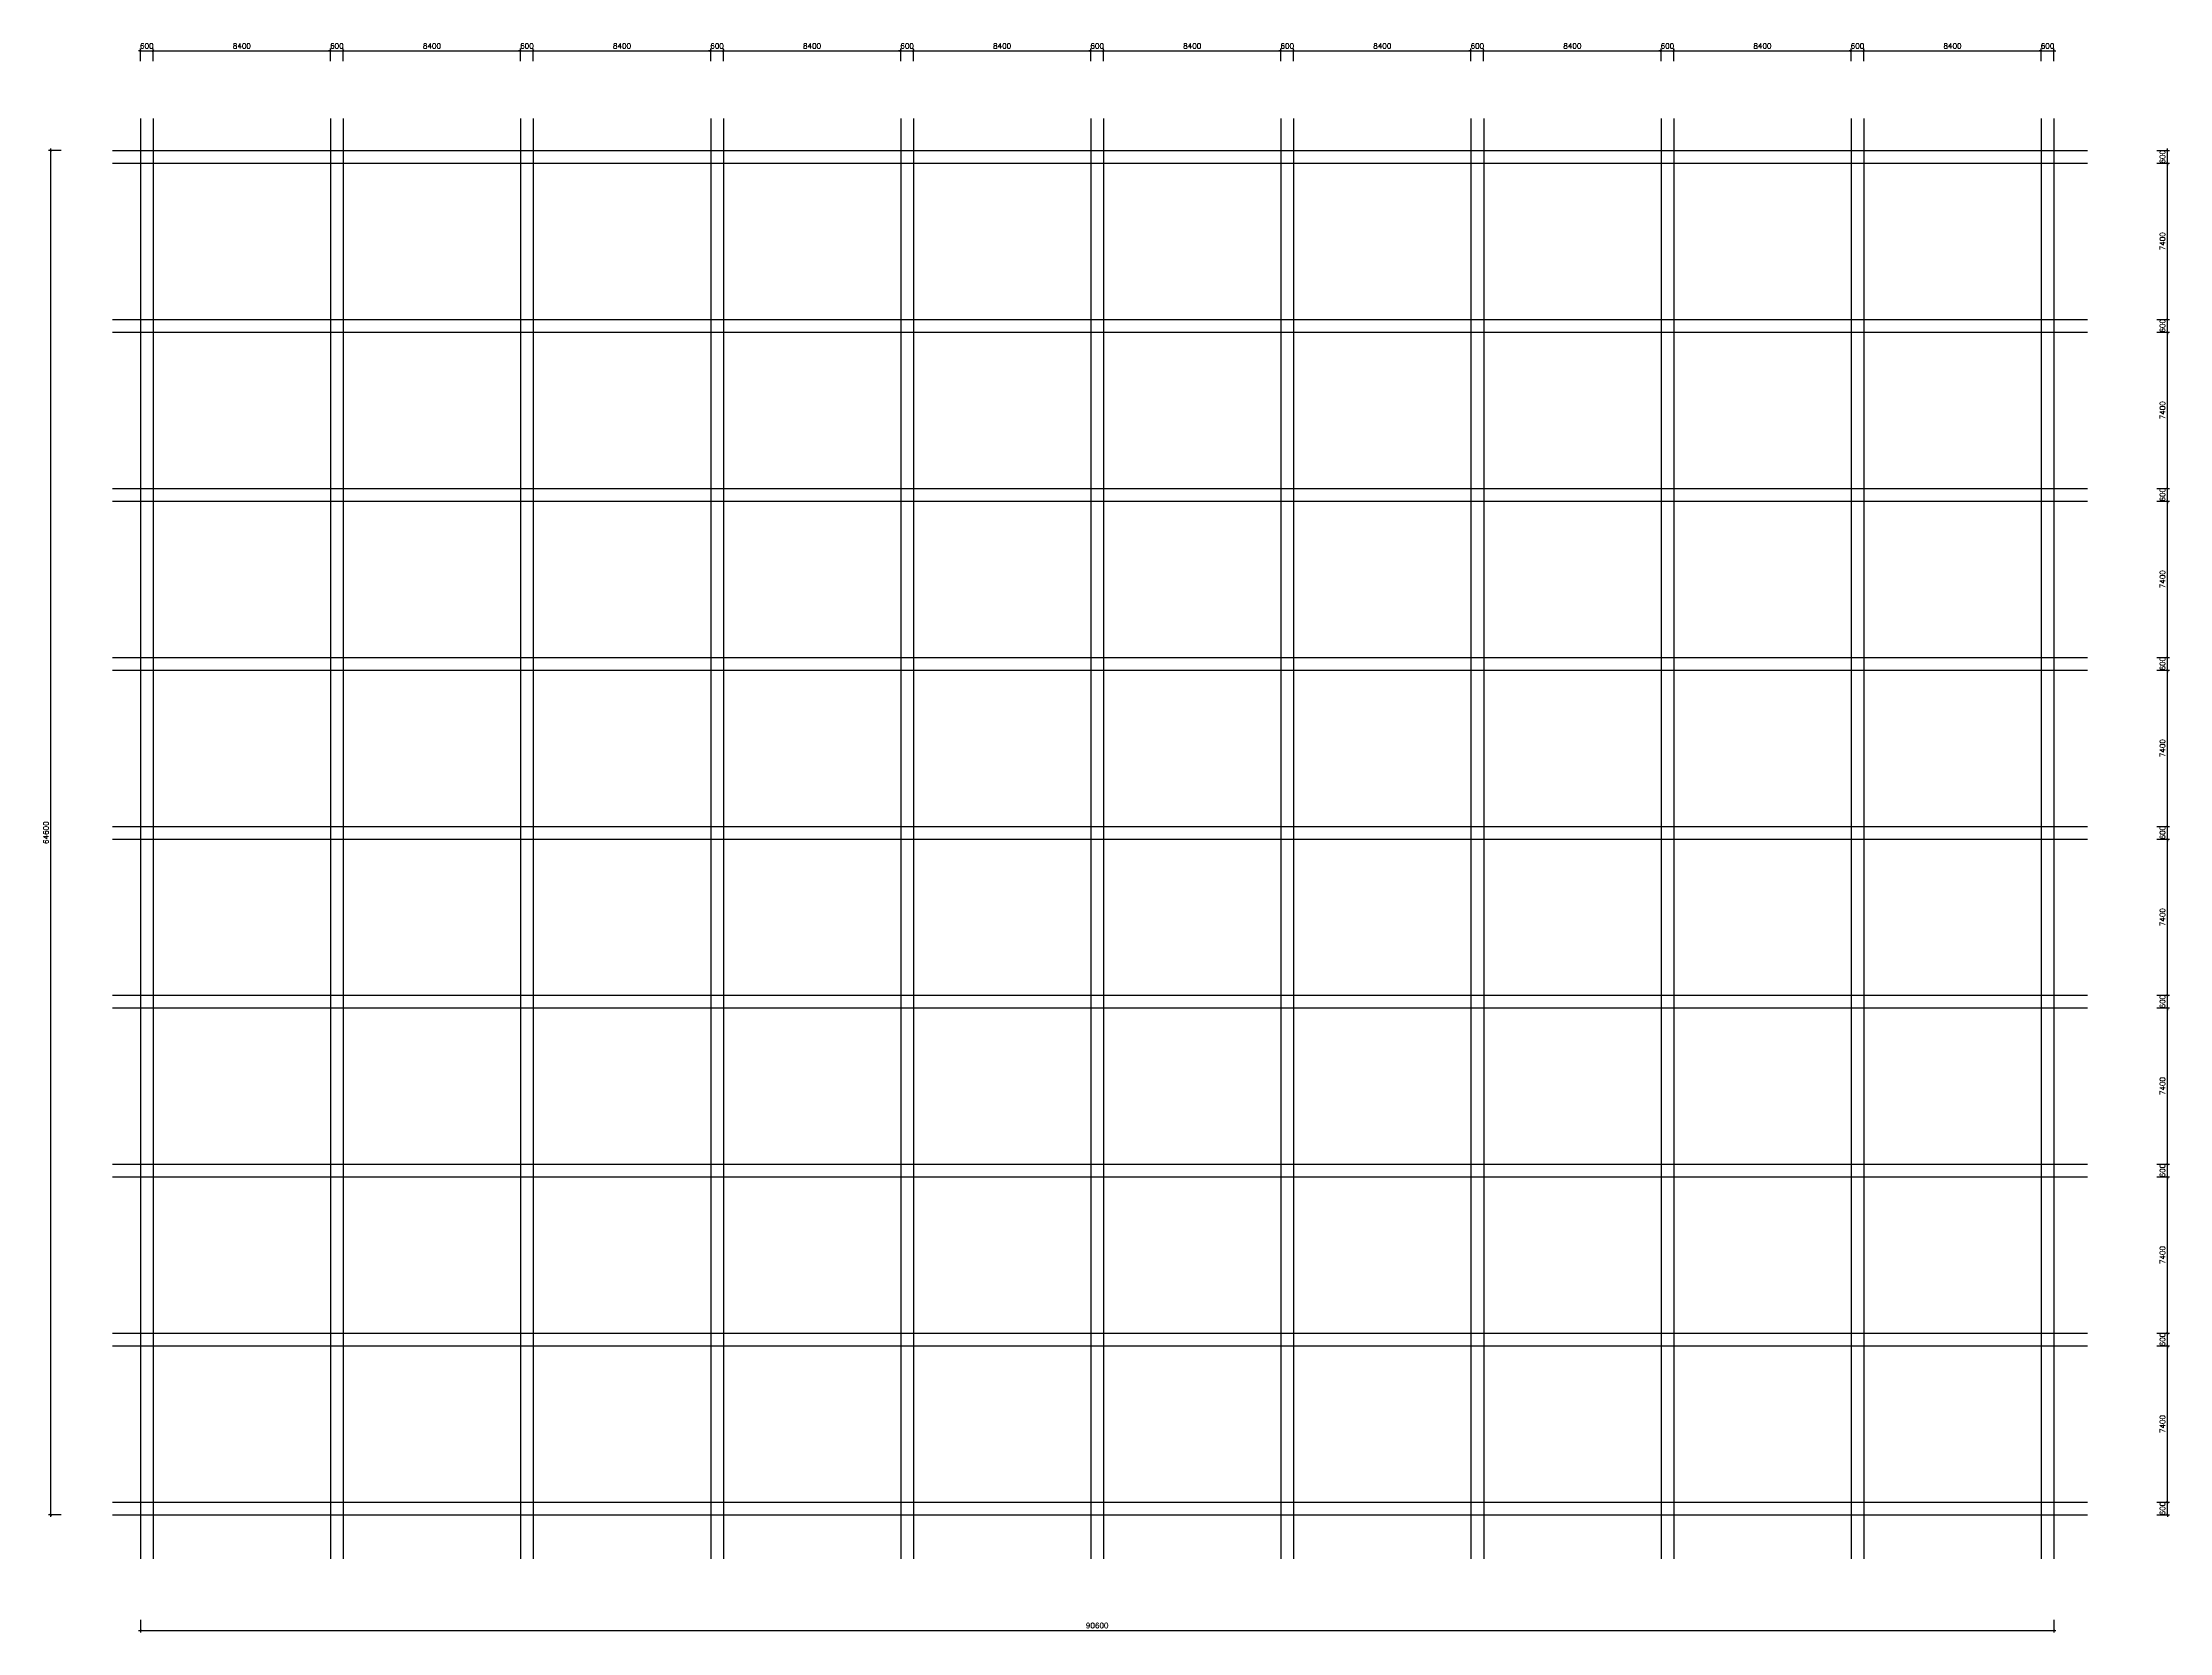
# Model space of a CAD drawing. Header units: millimetres. Extents: x 315931 to 416641, y 124747 to 200024.
import ezdxf

# ---------------------------------------------------------------- set-up
doc = ezdxf.new("R2010")
doc.units = ezdxf.units.MM
doc.layers.get('Defpoints').update_dxf_attribs({"color": 8})
doc.styles.get("Standard").update_dxf_attribs({"font": 'txt', "bigfont": 'gbcbig.shx'})
doc.dimstyles.new('平面1：100', dxfattribs={"dimscale": 100, "dimtxt": 2.5, "dimasz": 1, "dimexe": 1, "dimexo": 1, "dimgap": 1, "dimtad": 1, "dimdec": 0, "dimtxsty": 'Standard', "dimblk": 'ARCHTICK', "dimcen": 1, "dimdle": 1, "dimclrd": 3, "dimclre": 3, "dimclrt": 4, "dimadec": 0, "dimazin": 0, "dimtfac": 1, "dimtdec": 0, "dimtix": 1, "dimtmove": 2, "dimatfit": 3, "dimldrblk": 'ARCHTICK', "dimfxl": 0, "dimarcsym": 0})

# ---------------------------------------------------------------- blocks, each defined once
blk = doc.blocks.new('_ArchTick')
at = {"color": 0, "linetype": 'ByBlock', "const_width": 0.15}
blk.add_lwpolyline([(-0.5, -0.5), (0.5, 0.5)], dxfattribs=at)
blk = doc.blocks.new('*D43')
at = {"color": 3, "lineweight": -2}
for p, q in [((416541, 130914), (416541, 131014)), ((416041, 130914), (416641, 130914)), ((416041, 130314), (416641, 130314)), ((416541, 130314), (416541, 130914)), ((416541, 130314), (416541, 130214))]:
    blk.add_line(p, q, dxfattribs=at)
at = {"layer": 'Defpoints', "color": 0}
for p in [(412759, 130914), (412759, 130314), (416541, 130914)]:
    blk.add_point(p, dxfattribs=at)
at = {"color": 3, "lineweight": -2, "xscale": 100, "yscale": 100, "zscale": 100}
for p, rotation in [((416541, 130914), 270), ((416541, 130314), 90)]:
    blk.add_blockref('_ArchTick', p, dxfattribs=dict(at, rotation=rotation))
at = {"color": 4, "insert": (416316, 130614), "char_height": 250, "attachment_point": 5, "rotation": 90}
blk.add_mtext('600', dxfattribs=at)
blk = doc.blocks.new('*D44')
at = {"color": 3, "lineweight": -2}
for p, q in [((416041, 138314), (416641, 138314)), ((416541, 130814), (416541, 138414)), ((416041, 130914), (416641, 130914))]:
    blk.add_line(p, q, dxfattribs=at)
at = {"layer": 'Defpoints', "color": 0}
for p in [(412759, 138314), (416541, 138314), (412759, 130914)]:
    blk.add_point(p, dxfattribs=at)
at = {"color": 3, "lineweight": -2, "xscale": 100, "yscale": 100, "zscale": 100}
for p, rotation in [((416541, 138314), 90), ((416541, 130914), 270)]:
    blk.add_blockref('_ArchTick', p, dxfattribs=dict(at, rotation=rotation))
at = {"color": 4, "insert": (416316, 134614), "char_height": 250, "attachment_point": 5, "rotation": 90}
blk.add_mtext('7400', dxfattribs=at)
blk = doc.blocks.new('*D45')
at = {"color": 3, "lineweight": -2}
for p, q in [((416541, 138914), (416541, 139014)), ((416041, 138914), (416641, 138914)), ((416041, 138314), (416641, 138314)), ((416541, 138314), (416541, 138914)), ((416541, 138314), (416541, 138214))]:
    blk.add_line(p, q, dxfattribs=at)
at = {"layer": 'Defpoints', "color": 0}
for p in [(412759, 138914), (412759, 138314), (416541, 138914)]:
    blk.add_point(p, dxfattribs=at)
at = {"color": 3, "lineweight": -2, "xscale": 100, "yscale": 100, "zscale": 100}
for p, rotation in [((416541, 138914), 270), ((416541, 138314), 90)]:
    blk.add_blockref('_ArchTick', p, dxfattribs=dict(at, rotation=rotation))
at = {"color": 4, "insert": (416316, 138614), "char_height": 250, "attachment_point": 5, "rotation": 90}
blk.add_mtext('600', dxfattribs=at)
blk = doc.blocks.new('*D46')
at = {"color": 3, "lineweight": -2}
for p, q in [((416041, 146314), (416641, 146314)), ((416541, 138814), (416541, 146414)), ((416041, 138914), (416641, 138914))]:
    blk.add_line(p, q, dxfattribs=at)
at = {"layer": 'Defpoints', "color": 0}
for p in [(412759, 146314), (416541, 146314), (412759, 138914)]:
    blk.add_point(p, dxfattribs=at)
at = {"color": 3, "lineweight": -2, "xscale": 100, "yscale": 100, "zscale": 100}
for p, rotation in [((416541, 146314), 90), ((416541, 138914), 270)]:
    blk.add_blockref('_ArchTick', p, dxfattribs=dict(at, rotation=rotation))
at = {"color": 4, "insert": (416316, 142614), "char_height": 250, "attachment_point": 5, "rotation": 90}
blk.add_mtext('7400', dxfattribs=at)
blk = doc.blocks.new('*D47')
at = {"color": 3, "lineweight": -2}
for p, q in [((416041, 146914), (416641, 146914)), ((416041, 146314), (416641, 146314)), ((416541, 146914), (416541, 147014)), ((416541, 146314), (416541, 146914)), ((416541, 146314), (416541, 146214))]:
    blk.add_line(p, q, dxfattribs=at)
at = {"layer": 'Defpoints', "color": 0}
for p in [(412759, 146914), (412759, 146314), (416541, 146914)]:
    blk.add_point(p, dxfattribs=at)
at = {"color": 3, "lineweight": -2, "xscale": 100, "yscale": 100, "zscale": 100}
for p, rotation in [((416541, 146914), 270), ((416541, 146314), 90)]:
    blk.add_blockref('_ArchTick', p, dxfattribs=dict(at, rotation=rotation))
at = {"color": 4, "insert": (416316, 146614), "char_height": 250, "attachment_point": 5, "rotation": 90}
blk.add_mtext('600', dxfattribs=at)
blk = doc.blocks.new('*D48')
at = {"color": 3, "lineweight": -2}
for p, q in [((416041, 154314), (416641, 154314)), ((416541, 146814), (416541, 154414)), ((416041, 146914), (416641, 146914))]:
    blk.add_line(p, q, dxfattribs=at)
at = {"layer": 'Defpoints', "color": 0}
for p in [(412759, 154314), (416541, 154314), (412759, 146914)]:
    blk.add_point(p, dxfattribs=at)
at = {"color": 3, "lineweight": -2, "xscale": 100, "yscale": 100, "zscale": 100}
for p, rotation in [((416541, 154314), 90), ((416541, 146914), 270)]:
    blk.add_blockref('_ArchTick', p, dxfattribs=dict(at, rotation=rotation))
at = {"color": 4, "insert": (416316, 150614), "char_height": 250, "attachment_point": 5, "rotation": 90}
blk.add_mtext('7400', dxfattribs=at)
blk = doc.blocks.new('*D49')
at = {"color": 3, "lineweight": -2}
for p, q in [((416041, 154914), (416641, 154914)), ((416041, 154314), (416641, 154314)), ((416541, 154914), (416541, 155014)), ((416541, 154314), (416541, 154914)), ((416541, 154314), (416541, 154214))]:
    blk.add_line(p, q, dxfattribs=at)
at = {"layer": 'Defpoints', "color": 0}
for p in [(412759, 154914), (412759, 154314), (416541, 154914)]:
    blk.add_point(p, dxfattribs=at)
at = {"color": 3, "lineweight": -2, "xscale": 100, "yscale": 100, "zscale": 100}
for p, rotation in [((416541, 154914), 270), ((416541, 154314), 90)]:
    blk.add_blockref('_ArchTick', p, dxfattribs=dict(at, rotation=rotation))
at = {"color": 4, "insert": (416316, 154614), "char_height": 250, "attachment_point": 5, "rotation": 90}
blk.add_mtext('600', dxfattribs=at)
blk = doc.blocks.new('*D50')
at = {"color": 3, "lineweight": -2}
for p, q in [((416041, 162314), (416641, 162314)), ((416541, 154814), (416541, 162414)), ((416041, 154914), (416641, 154914))]:
    blk.add_line(p, q, dxfattribs=at)
at = {"layer": 'Defpoints', "color": 0}
for p in [(412759, 162314), (416541, 162314), (412759, 154914)]:
    blk.add_point(p, dxfattribs=at)
at = {"color": 3, "lineweight": -2, "xscale": 100, "yscale": 100, "zscale": 100}
for p, rotation in [((416541, 162314), 90), ((416541, 154914), 270)]:
    blk.add_blockref('_ArchTick', p, dxfattribs=dict(at, rotation=rotation))
at = {"color": 4, "insert": (416316, 158614), "char_height": 250, "attachment_point": 5, "rotation": 90}
blk.add_mtext('7400', dxfattribs=at)
blk = doc.blocks.new('*D51')
at = {"color": 3, "lineweight": -2}
for p, q in [((416041, 162914), (416641, 162914)), ((416041, 162314), (416641, 162314)), ((416541, 162914), (416541, 163014)), ((416541, 162314), (416541, 162914)), ((416541, 162314), (416541, 162214))]:
    blk.add_line(p, q, dxfattribs=at)
at = {"layer": 'Defpoints', "color": 0}
for p in [(412759, 162914), (412759, 162314), (416541, 162914)]:
    blk.add_point(p, dxfattribs=at)
at = {"color": 3, "lineweight": -2, "xscale": 100, "yscale": 100, "zscale": 100}
for p, rotation in [((416541, 162914), 270), ((416541, 162314), 90)]:
    blk.add_blockref('_ArchTick', p, dxfattribs=dict(at, rotation=rotation))
at = {"color": 4, "insert": (416316, 162614), "char_height": 250, "attachment_point": 5, "rotation": 90}
blk.add_mtext('600', dxfattribs=at)
blk = doc.blocks.new('*D52')
at = {"color": 3, "lineweight": -2}
for p, q in [((416041, 170314), (416641, 170314)), ((416541, 162814), (416541, 170414)), ((416041, 162914), (416641, 162914))]:
    blk.add_line(p, q, dxfattribs=at)
at = {"layer": 'Defpoints', "color": 0}
for p in [(412759, 170314), (416541, 170314), (412759, 162914)]:
    blk.add_point(p, dxfattribs=at)
at = {"color": 3, "lineweight": -2, "xscale": 100, "yscale": 100, "zscale": 100}
for p, rotation in [((416541, 170314), 90), ((416541, 162914), 270)]:
    blk.add_blockref('_ArchTick', p, dxfattribs=dict(at, rotation=rotation))
at = {"color": 4, "insert": (416316, 166614), "char_height": 250, "attachment_point": 5, "rotation": 90}
blk.add_mtext('7400', dxfattribs=at)
blk = doc.blocks.new('*D53')
at = {"color": 3, "lineweight": -2}
for p, q in [((416041, 170914), (416641, 170914)), ((416041, 170314), (416641, 170314)), ((416541, 170914), (416541, 171014)), ((416541, 170314), (416541, 170914)), ((416541, 170314), (416541, 170214))]:
    blk.add_line(p, q, dxfattribs=at)
at = {"layer": 'Defpoints', "color": 0}
for p in [(412759, 170914), (412759, 170314), (416541, 170914)]:
    blk.add_point(p, dxfattribs=at)
at = {"color": 3, "lineweight": -2, "xscale": 100, "yscale": 100, "zscale": 100}
for p, rotation in [((416541, 170914), 270), ((416541, 170314), 90)]:
    blk.add_blockref('_ArchTick', p, dxfattribs=dict(at, rotation=rotation))
at = {"color": 4, "insert": (416316, 170614), "char_height": 250, "attachment_point": 5, "rotation": 90}
blk.add_mtext('600', dxfattribs=at)
blk = doc.blocks.new('*D54')
at = {"color": 3, "lineweight": -2}
for p, q in [((416041, 178314), (416641, 178314)), ((416541, 170814), (416541, 178414)), ((416041, 170914), (416641, 170914))]:
    blk.add_line(p, q, dxfattribs=at)
at = {"layer": 'Defpoints', "color": 0}
for p in [(412759, 178314), (416541, 178314), (412759, 170914)]:
    blk.add_point(p, dxfattribs=at)
at = {"color": 3, "lineweight": -2, "xscale": 100, "yscale": 100, "zscale": 100}
for p, rotation in [((416541, 178314), 90), ((416541, 170914), 270)]:
    blk.add_blockref('_ArchTick', p, dxfattribs=dict(at, rotation=rotation))
at = {"color": 4, "insert": (416316, 174614), "char_height": 250, "attachment_point": 5, "rotation": 90}
blk.add_mtext('7400', dxfattribs=at)
blk = doc.blocks.new('*D55')
at = {"color": 3, "lineweight": -2}
for p, q in [((416041, 178914), (416641, 178914)), ((416041, 178314), (416641, 178314)), ((416541, 178914), (416541, 179014)), ((416541, 178314), (416541, 178914)), ((416541, 178314), (416541, 178214))]:
    blk.add_line(p, q, dxfattribs=at)
at = {"layer": 'Defpoints', "color": 0}
for p in [(412759, 178914), (412759, 178314), (416541, 178914)]:
    blk.add_point(p, dxfattribs=at)
at = {"color": 3, "lineweight": -2, "xscale": 100, "yscale": 100, "zscale": 100}
for p, rotation in [((416541, 178914), 270), ((416541, 178314), 90)]:
    blk.add_blockref('_ArchTick', p, dxfattribs=dict(at, rotation=rotation))
at = {"color": 4, "insert": (416316, 178614), "char_height": 250, "attachment_point": 5, "rotation": 90}
blk.add_mtext('600', dxfattribs=at)
blk = doc.blocks.new('*D56')
at = {"color": 3, "lineweight": -2}
for p, q in [((416041, 186314), (416641, 186314)), ((416541, 178814), (416541, 186414)), ((416041, 178914), (416641, 178914))]:
    blk.add_line(p, q, dxfattribs=at)
at = {"layer": 'Defpoints', "color": 0}
for p in [(412759, 186314), (416541, 186314), (412759, 178914)]:
    blk.add_point(p, dxfattribs=at)
at = {"color": 3, "lineweight": -2, "xscale": 100, "yscale": 100, "zscale": 100}
for p, rotation in [((416541, 186314), 90), ((416541, 178914), 270)]:
    blk.add_blockref('_ArchTick', p, dxfattribs=dict(at, rotation=rotation))
at = {"color": 4, "insert": (416316, 182614), "char_height": 250, "attachment_point": 5, "rotation": 90}
blk.add_mtext('7400', dxfattribs=at)
blk = doc.blocks.new('*D57')
at = {"color": 3, "lineweight": -2}
for p, q in [((416041, 186914), (416641, 186914)), ((416041, 186314), (416641, 186314)), ((416541, 186914), (416541, 187014)), ((416541, 186314), (416541, 186914)), ((416541, 186314), (416541, 186214))]:
    blk.add_line(p, q, dxfattribs=at)
at = {"layer": 'Defpoints', "color": 0}
for p in [(412759, 186914), (412759, 186314), (416541, 186914)]:
    blk.add_point(p, dxfattribs=at)
at = {"color": 3, "lineweight": -2, "xscale": 100, "yscale": 100, "zscale": 100}
for p, rotation in [((416541, 186914), 270), ((416541, 186314), 90)]:
    blk.add_blockref('_ArchTick', p, dxfattribs=dict(at, rotation=rotation))
at = {"color": 4, "insert": (416316, 186614), "char_height": 250, "attachment_point": 5, "rotation": 90}
blk.add_mtext('600', dxfattribs=at)
blk = doc.blocks.new('*D58')
at = {"color": 3, "lineweight": -2}
for p, q in [((416541, 186814), (416541, 194414)), ((416041, 194314), (416641, 194314)), ((416041, 186914), (416641, 186914))]:
    blk.add_line(p, q, dxfattribs=at)
at = {"layer": 'Defpoints', "color": 0}
for p in [(412759, 194314), (416541, 194314), (412759, 186914)]:
    blk.add_point(p, dxfattribs=at)
at = {"color": 3, "lineweight": -2, "xscale": 100, "yscale": 100, "zscale": 100}
for p, rotation in [((416541, 194314), 90), ((416541, 186914), 270)]:
    blk.add_blockref('_ArchTick', p, dxfattribs=dict(at, rotation=rotation))
at = {"color": 4, "insert": (416316, 190614), "char_height": 250, "attachment_point": 5, "rotation": 90}
blk.add_mtext('7400', dxfattribs=at)
blk = doc.blocks.new('*D59')
at = {"color": 3, "lineweight": -2}
for p, q in [((416041, 194914), (416641, 194914)), ((416541, 194914), (416541, 195014)), ((416541, 194314), (416541, 194914)), ((416041, 194314), (416641, 194314)), ((416541, 194314), (416541, 194214))]:
    blk.add_line(p, q, dxfattribs=at)
at = {"layer": 'Defpoints', "color": 0}
for p in [(412759, 194914), (416541, 194914), (412759, 194314)]:
    blk.add_point(p, dxfattribs=at)
at = {"color": 3, "lineweight": -2, "xscale": 100, "yscale": 100, "zscale": 100}
for p, rotation in [((416541, 194914), 270), ((416541, 194314), 90)]:
    blk.add_blockref('_ArchTick', p, dxfattribs=dict(at, rotation=rotation))
at = {"color": 4, "insert": (416316, 194614), "char_height": 250, "attachment_point": 5, "rotation": 90}
blk.add_mtext('600', dxfattribs=at)
blk = doc.blocks.new('*D60')
at = {"color": 3, "lineweight": -2}
for p, q in [((320568, 199635), (320468, 199635)), ((320568, 199135), (320568, 199735)), ((320568, 199635), (321168, 199635)), ((321168, 199135), (321168, 199735)), ((321168, 199635), (321268, 199635))]:
    blk.add_line(p, q, dxfattribs=at)
at = {"layer": 'Defpoints', "color": 0}
for p in [(321168, 199635), (320568, 196427), (321168, 196427)]:
    blk.add_point(p, dxfattribs=at)
at = {"color": 3, "lineweight": -2, "xscale": 100, "yscale": 100, "zscale": 100}
blk.add_blockref('_ArchTick', (320568, 199635), dxfattribs=at)
at = {"color": 3, "lineweight": -2, "xscale": 100, "yscale": 100, "zscale": 100, "rotation": 180}
blk.add_blockref('_ArchTick', (321168, 199635), dxfattribs=at)
at = {"color": 4, "insert": (320868, 199860), "char_height": 250, "attachment_point": 5}
blk.add_mtext('600', dxfattribs=at)
blk = doc.blocks.new('*D61')
at = {"color": 3, "lineweight": -2}
for p, q in [((321068, 199635), (329668, 199635)), ((321168, 199135), (321168, 199735)), ((329568, 199135), (329568, 199735))]:
    blk.add_line(p, q, dxfattribs=at)
at = {"layer": 'Defpoints', "color": 0}
for p in [(329568, 199635), (321168, 196427), (329568, 196427)]:
    blk.add_point(p, dxfattribs=at)
at = {"color": 3, "lineweight": -2, "xscale": 100, "yscale": 100, "zscale": 100, "rotation": 180}
blk.add_blockref('_ArchTick', (321168, 199635), dxfattribs=at)
at = {"color": 3, "lineweight": -2, "xscale": 100, "yscale": 100, "zscale": 100}
blk.add_blockref('_ArchTick', (329568, 199635), dxfattribs=at)
at = {"color": 4, "insert": (325368, 199860), "char_height": 250, "attachment_point": 5}
blk.add_mtext('8400', dxfattribs=at)
blk = doc.blocks.new('*D62')
at = {"color": 3, "lineweight": -2}
for p, q in [((329568, 199635), (329468, 199635)), ((329568, 199135), (329568, 199735)), ((329568, 199635), (330168, 199635)), ((330168, 199135), (330168, 199735)), ((330168, 199635), (330268, 199635))]:
    blk.add_line(p, q, dxfattribs=at)
at = {"layer": 'Defpoints', "color": 0}
for p in [(330168, 199635), (329568, 196427), (330168, 196427)]:
    blk.add_point(p, dxfattribs=at)
at = {"color": 3, "lineweight": -2, "xscale": 100, "yscale": 100, "zscale": 100}
blk.add_blockref('_ArchTick', (329568, 199635), dxfattribs=at)
at = {"color": 3, "lineweight": -2, "xscale": 100, "yscale": 100, "zscale": 100, "rotation": 180}
blk.add_blockref('_ArchTick', (330168, 199635), dxfattribs=at)
at = {"color": 4, "insert": (329868, 199860), "char_height": 250, "attachment_point": 5}
blk.add_mtext('600', dxfattribs=at)
blk = doc.blocks.new('*D63')
at = {"color": 3, "lineweight": -2}
for p, q in [((330068, 199635), (338668, 199635)), ((330168, 199135), (330168, 199735)), ((338568, 199135), (338568, 199735))]:
    blk.add_line(p, q, dxfattribs=at)
at = {"layer": 'Defpoints', "color": 0}
for p in [(338568, 199635), (330168, 196427), (338568, 196427)]:
    blk.add_point(p, dxfattribs=at)
at = {"color": 3, "lineweight": -2, "xscale": 100, "yscale": 100, "zscale": 100, "rotation": 180}
blk.add_blockref('_ArchTick', (330168, 199635), dxfattribs=at)
at = {"color": 3, "lineweight": -2, "xscale": 100, "yscale": 100, "zscale": 100}
blk.add_blockref('_ArchTick', (338568, 199635), dxfattribs=at)
at = {"color": 4, "insert": (334368, 199860), "char_height": 250, "attachment_point": 5}
blk.add_mtext('8400', dxfattribs=at)
blk = doc.blocks.new('*D64')
at = {"color": 3, "lineweight": -2}
for p, q in [((338568, 199635), (338468, 199635)), ((338568, 199135), (338568, 199735)), ((338568, 199635), (339168, 199635)), ((339168, 199135), (339168, 199735)), ((339168, 199635), (339268, 199635))]:
    blk.add_line(p, q, dxfattribs=at)
at = {"layer": 'Defpoints', "color": 0}
for p in [(339168, 199635), (338568, 196427), (339168, 196427)]:
    blk.add_point(p, dxfattribs=at)
at = {"color": 3, "lineweight": -2, "xscale": 100, "yscale": 100, "zscale": 100}
blk.add_blockref('_ArchTick', (338568, 199635), dxfattribs=at)
at = {"color": 3, "lineweight": -2, "xscale": 100, "yscale": 100, "zscale": 100, "rotation": 180}
blk.add_blockref('_ArchTick', (339168, 199635), dxfattribs=at)
at = {"color": 4, "insert": (338868, 199860), "char_height": 250, "attachment_point": 5}
blk.add_mtext('600', dxfattribs=at)
blk = doc.blocks.new('*D65')
at = {"color": 3, "lineweight": -2}
for p, q in [((339068, 199635), (347668, 199635)), ((339168, 199135), (339168, 199735)), ((347568, 199135), (347568, 199735))]:
    blk.add_line(p, q, dxfattribs=at)
at = {"layer": 'Defpoints', "color": 0}
for p in [(347568, 199635), (339168, 196427), (347568, 196427)]:
    blk.add_point(p, dxfattribs=at)
at = {"color": 3, "lineweight": -2, "xscale": 100, "yscale": 100, "zscale": 100, "rotation": 180}
blk.add_blockref('_ArchTick', (339168, 199635), dxfattribs=at)
at = {"color": 3, "lineweight": -2, "xscale": 100, "yscale": 100, "zscale": 100}
blk.add_blockref('_ArchTick', (347568, 199635), dxfattribs=at)
at = {"color": 4, "insert": (343368, 199860), "char_height": 250, "attachment_point": 5}
blk.add_mtext('8400', dxfattribs=at)
blk = doc.blocks.new('*D66')
at = {"color": 3, "lineweight": -2}
for p, q in [((347568, 199635), (347468, 199635)), ((347568, 199135), (347568, 199735)), ((347568, 199635), (348168, 199635)), ((348168, 199135), (348168, 199735)), ((348168, 199635), (348268, 199635))]:
    blk.add_line(p, q, dxfattribs=at)
at = {"layer": 'Defpoints', "color": 0}
for p in [(348168, 199635), (347568, 196427), (348168, 196427)]:
    blk.add_point(p, dxfattribs=at)
at = {"color": 3, "lineweight": -2, "xscale": 100, "yscale": 100, "zscale": 100}
blk.add_blockref('_ArchTick', (347568, 199635), dxfattribs=at)
at = {"color": 3, "lineweight": -2, "xscale": 100, "yscale": 100, "zscale": 100, "rotation": 180}
blk.add_blockref('_ArchTick', (348168, 199635), dxfattribs=at)
at = {"color": 4, "insert": (347868, 199860), "char_height": 250, "attachment_point": 5}
blk.add_mtext('600', dxfattribs=at)
blk = doc.blocks.new('*D67')
at = {"color": 3, "lineweight": -2}
for p, q in [((348068, 199635), (356668, 199635)), ((348168, 199135), (348168, 199735)), ((356568, 199135), (356568, 199735))]:
    blk.add_line(p, q, dxfattribs=at)
at = {"layer": 'Defpoints', "color": 0}
for p in [(356568, 199635), (348168, 196427), (356568, 196427)]:
    blk.add_point(p, dxfattribs=at)
at = {"color": 3, "lineweight": -2, "xscale": 100, "yscale": 100, "zscale": 100, "rotation": 180}
blk.add_blockref('_ArchTick', (348168, 199635), dxfattribs=at)
at = {"color": 3, "lineweight": -2, "xscale": 100, "yscale": 100, "zscale": 100}
blk.add_blockref('_ArchTick', (356568, 199635), dxfattribs=at)
at = {"color": 4, "insert": (352368, 199860), "char_height": 250, "attachment_point": 5}
blk.add_mtext('8400', dxfattribs=at)
blk = doc.blocks.new('*D68')
at = {"color": 3, "lineweight": -2}
for p, q in [((356568, 199635), (356468, 199635)), ((356568, 199135), (356568, 199735)), ((356568, 199635), (357168, 199635)), ((357168, 199135), (357168, 199735)), ((357168, 199635), (357268, 199635))]:
    blk.add_line(p, q, dxfattribs=at)
at = {"layer": 'Defpoints', "color": 0}
for p in [(357168, 199635), (356568, 196427), (357168, 196427)]:
    blk.add_point(p, dxfattribs=at)
at = {"color": 3, "lineweight": -2, "xscale": 100, "yscale": 100, "zscale": 100}
blk.add_blockref('_ArchTick', (356568, 199635), dxfattribs=at)
at = {"color": 3, "lineweight": -2, "xscale": 100, "yscale": 100, "zscale": 100, "rotation": 180}
blk.add_blockref('_ArchTick', (357168, 199635), dxfattribs=at)
at = {"color": 4, "insert": (356868, 199860), "char_height": 250, "attachment_point": 5}
blk.add_mtext('600', dxfattribs=at)
blk = doc.blocks.new('*D69')
at = {"color": 3, "lineweight": -2}
for p, q in [((357068, 199635), (365668, 199635)), ((357168, 199135), (357168, 199735)), ((365568, 199135), (365568, 199735))]:
    blk.add_line(p, q, dxfattribs=at)
at = {"layer": 'Defpoints', "color": 0}
for p in [(365568, 199635), (357168, 196427), (365568, 196427)]:
    blk.add_point(p, dxfattribs=at)
at = {"color": 3, "lineweight": -2, "xscale": 100, "yscale": 100, "zscale": 100, "rotation": 180}
blk.add_blockref('_ArchTick', (357168, 199635), dxfattribs=at)
at = {"color": 3, "lineweight": -2, "xscale": 100, "yscale": 100, "zscale": 100}
blk.add_blockref('_ArchTick', (365568, 199635), dxfattribs=at)
at = {"color": 4, "insert": (361368, 199860), "char_height": 250, "attachment_point": 5}
blk.add_mtext('8400', dxfattribs=at)
blk = doc.blocks.new('*D70')
at = {"color": 3, "lineweight": -2}
for p, q in [((365568, 199635), (365468, 199635)), ((365568, 199135), (365568, 199735)), ((365568, 199635), (366168, 199635)), ((366168, 199135), (366168, 199735)), ((366168, 199635), (366268, 199635))]:
    blk.add_line(p, q, dxfattribs=at)
at = {"layer": 'Defpoints', "color": 0}
for p in [(366168, 199635), (365568, 196427), (366168, 196427)]:
    blk.add_point(p, dxfattribs=at)
at = {"color": 3, "lineweight": -2, "xscale": 100, "yscale": 100, "zscale": 100}
blk.add_blockref('_ArchTick', (365568, 199635), dxfattribs=at)
at = {"color": 3, "lineweight": -2, "xscale": 100, "yscale": 100, "zscale": 100, "rotation": 180}
blk.add_blockref('_ArchTick', (366168, 199635), dxfattribs=at)
at = {"color": 4, "insert": (365868, 199860), "char_height": 250, "attachment_point": 5}
blk.add_mtext('600', dxfattribs=at)
blk = doc.blocks.new('*D71')
at = {"color": 3, "lineweight": -2}
for p, q in [((366068, 199635), (374668, 199635)), ((366168, 199135), (366168, 199735)), ((374568, 199135), (374568, 199735))]:
    blk.add_line(p, q, dxfattribs=at)
at = {"layer": 'Defpoints', "color": 0}
for p in [(374568, 199635), (366168, 196427), (374568, 196427)]:
    blk.add_point(p, dxfattribs=at)
at = {"color": 3, "lineweight": -2, "xscale": 100, "yscale": 100, "zscale": 100, "rotation": 180}
blk.add_blockref('_ArchTick', (366168, 199635), dxfattribs=at)
at = {"color": 3, "lineweight": -2, "xscale": 100, "yscale": 100, "zscale": 100}
blk.add_blockref('_ArchTick', (374568, 199635), dxfattribs=at)
at = {"color": 4, "insert": (370368, 199860), "char_height": 250, "attachment_point": 5}
blk.add_mtext('8400', dxfattribs=at)
blk = doc.blocks.new('*D72')
at = {"color": 3, "lineweight": -2}
for p, q in [((374568, 199635), (374468, 199635)), ((374568, 199135), (374568, 199735)), ((374568, 199635), (375168, 199635)), ((375168, 199135), (375168, 199735)), ((375168, 199635), (375268, 199635))]:
    blk.add_line(p, q, dxfattribs=at)
at = {"layer": 'Defpoints', "color": 0}
for p in [(375168, 199635), (374568, 196427), (375168, 196427)]:
    blk.add_point(p, dxfattribs=at)
at = {"color": 3, "lineweight": -2, "xscale": 100, "yscale": 100, "zscale": 100}
blk.add_blockref('_ArchTick', (374568, 199635), dxfattribs=at)
at = {"color": 3, "lineweight": -2, "xscale": 100, "yscale": 100, "zscale": 100, "rotation": 180}
blk.add_blockref('_ArchTick', (375168, 199635), dxfattribs=at)
at = {"color": 4, "insert": (374868, 199860), "char_height": 250, "attachment_point": 5}
blk.add_mtext('600', dxfattribs=at)
blk = doc.blocks.new('*D73')
at = {"color": 3, "lineweight": -2}
for p, q in [((375068, 199635), (383668, 199635)), ((375168, 199135), (375168, 199735)), ((383568, 199135), (383568, 199735))]:
    blk.add_line(p, q, dxfattribs=at)
at = {"layer": 'Defpoints', "color": 0}
for p in [(383568, 199635), (375168, 196427), (383568, 196427)]:
    blk.add_point(p, dxfattribs=at)
at = {"color": 3, "lineweight": -2, "xscale": 100, "yscale": 100, "zscale": 100, "rotation": 180}
blk.add_blockref('_ArchTick', (375168, 199635), dxfattribs=at)
at = {"color": 3, "lineweight": -2, "xscale": 100, "yscale": 100, "zscale": 100}
blk.add_blockref('_ArchTick', (383568, 199635), dxfattribs=at)
at = {"color": 4, "insert": (379368, 199860), "char_height": 250, "attachment_point": 5}
blk.add_mtext('8400', dxfattribs=at)
blk = doc.blocks.new('*D74')
at = {"color": 3, "lineweight": -2}
for p, q in [((383568, 199635), (383468, 199635)), ((383568, 199135), (383568, 199735)), ((383568, 199635), (384168, 199635)), ((384168, 199135), (384168, 199735)), ((384168, 199635), (384268, 199635))]:
    blk.add_line(p, q, dxfattribs=at)
at = {"layer": 'Defpoints', "color": 0}
for p in [(384168, 199635), (383568, 196427), (384168, 196427)]:
    blk.add_point(p, dxfattribs=at)
at = {"color": 3, "lineweight": -2, "xscale": 100, "yscale": 100, "zscale": 100}
blk.add_blockref('_ArchTick', (383568, 199635), dxfattribs=at)
at = {"color": 3, "lineweight": -2, "xscale": 100, "yscale": 100, "zscale": 100, "rotation": 180}
blk.add_blockref('_ArchTick', (384168, 199635), dxfattribs=at)
at = {"color": 4, "insert": (383868, 199860), "char_height": 250, "attachment_point": 5}
blk.add_mtext('600', dxfattribs=at)
blk = doc.blocks.new('*D75')
at = {"color": 3, "lineweight": -2}
for p, q in [((384068, 199635), (392668, 199635)), ((384168, 199135), (384168, 199735)), ((392568, 199135), (392568, 199735))]:
    blk.add_line(p, q, dxfattribs=at)
at = {"layer": 'Defpoints', "color": 0}
for p in [(392568, 199635), (384168, 196427), (392568, 196427)]:
    blk.add_point(p, dxfattribs=at)
at = {"color": 3, "lineweight": -2, "xscale": 100, "yscale": 100, "zscale": 100, "rotation": 180}
blk.add_blockref('_ArchTick', (384168, 199635), dxfattribs=at)
at = {"color": 3, "lineweight": -2, "xscale": 100, "yscale": 100, "zscale": 100}
blk.add_blockref('_ArchTick', (392568, 199635), dxfattribs=at)
at = {"color": 4, "insert": (388368, 199860), "char_height": 250, "attachment_point": 5}
blk.add_mtext('8400', dxfattribs=at)
blk = doc.blocks.new('*D76')
at = {"color": 3, "lineweight": -2}
for p, q in [((392568, 199635), (392468, 199635)), ((392568, 199135), (392568, 199735)), ((392568, 199635), (393168, 199635)), ((393168, 199135), (393168, 199735)), ((393168, 199635), (393268, 199635))]:
    blk.add_line(p, q, dxfattribs=at)
at = {"layer": 'Defpoints', "color": 0}
for p in [(393168, 199635), (392568, 196427), (393168, 196427)]:
    blk.add_point(p, dxfattribs=at)
at = {"color": 3, "lineweight": -2, "xscale": 100, "yscale": 100, "zscale": 100}
blk.add_blockref('_ArchTick', (392568, 199635), dxfattribs=at)
at = {"color": 3, "lineweight": -2, "xscale": 100, "yscale": 100, "zscale": 100, "rotation": 180}
blk.add_blockref('_ArchTick', (393168, 199635), dxfattribs=at)
at = {"color": 4, "insert": (392868, 199860), "char_height": 250, "attachment_point": 5}
blk.add_mtext('600', dxfattribs=at)
blk = doc.blocks.new('*D77')
at = {"color": 3, "lineweight": -2}
for p, q in [((393068, 199635), (401668, 199635)), ((393168, 199135), (393168, 199735)), ((401568, 199135), (401568, 199735))]:
    blk.add_line(p, q, dxfattribs=at)
at = {"layer": 'Defpoints', "color": 0}
for p in [(401568, 199635), (393168, 196427), (401568, 196427)]:
    blk.add_point(p, dxfattribs=at)
at = {"color": 3, "lineweight": -2, "xscale": 100, "yscale": 100, "zscale": 100, "rotation": 180}
blk.add_blockref('_ArchTick', (393168, 199635), dxfattribs=at)
at = {"color": 3, "lineweight": -2, "xscale": 100, "yscale": 100, "zscale": 100}
blk.add_blockref('_ArchTick', (401568, 199635), dxfattribs=at)
at = {"color": 4, "insert": (397368, 199860), "char_height": 250, "attachment_point": 5}
blk.add_mtext('8400', dxfattribs=at)
blk = doc.blocks.new('*D78')
at = {"color": 3, "lineweight": -2}
for p, q in [((401568, 199635), (401468, 199635)), ((401568, 199135), (401568, 199735)), ((401568, 199635), (402168, 199635)), ((402168, 199135), (402168, 199735)), ((402168, 199635), (402268, 199635))]:
    blk.add_line(p, q, dxfattribs=at)
at = {"layer": 'Defpoints', "color": 0}
for p in [(402168, 199635), (401568, 196427), (402168, 196427)]:
    blk.add_point(p, dxfattribs=at)
at = {"color": 3, "lineweight": -2, "xscale": 100, "yscale": 100, "zscale": 100}
blk.add_blockref('_ArchTick', (401568, 199635), dxfattribs=at)
at = {"color": 3, "lineweight": -2, "xscale": 100, "yscale": 100, "zscale": 100, "rotation": 180}
blk.add_blockref('_ArchTick', (402168, 199635), dxfattribs=at)
at = {"color": 4, "insert": (401868, 199860), "char_height": 250, "attachment_point": 5}
blk.add_mtext('600', dxfattribs=at)
blk = doc.blocks.new('*D79')
at = {"color": 3, "lineweight": -2}
for p, q in [((402068, 199635), (410668, 199635)), ((402168, 199135), (402168, 199735)), ((410568, 199135), (410568, 199735))]:
    blk.add_line(p, q, dxfattribs=at)
at = {"layer": 'Defpoints', "color": 0}
for p in [(410568, 199635), (402168, 196427), (410568, 196427)]:
    blk.add_point(p, dxfattribs=at)
at = {"color": 3, "lineweight": -2, "xscale": 100, "yscale": 100, "zscale": 100, "rotation": 180}
blk.add_blockref('_ArchTick', (402168, 199635), dxfattribs=at)
at = {"color": 3, "lineweight": -2, "xscale": 100, "yscale": 100, "zscale": 100}
blk.add_blockref('_ArchTick', (410568, 199635), dxfattribs=at)
at = {"color": 4, "insert": (406368, 199860), "char_height": 250, "attachment_point": 5}
blk.add_mtext('8400', dxfattribs=at)
blk = doc.blocks.new('*D80')
at = {"color": 3, "lineweight": -2}
for p, q in [((410568, 199635), (410468, 199635)), ((410568, 199135), (410568, 199735)), ((410568, 199635), (411168, 199635)), ((411168, 199135), (411168, 199735)), ((411168, 199635), (411268, 199635))]:
    blk.add_line(p, q, dxfattribs=at)
at = {"layer": 'Defpoints', "color": 0}
for p in [(411168, 199635), (410568, 196427), (411168, 196427)]:
    blk.add_point(p, dxfattribs=at)
at = {"color": 3, "lineweight": -2, "xscale": 100, "yscale": 100, "zscale": 100}
blk.add_blockref('_ArchTick', (410568, 199635), dxfattribs=at)
at = {"color": 3, "lineweight": -2, "xscale": 100, "yscale": 100, "zscale": 100, "rotation": 180}
blk.add_blockref('_ArchTick', (411168, 199635), dxfattribs=at)
at = {"color": 4, "insert": (410868, 199860), "char_height": 250, "attachment_point": 5}
blk.add_mtext('600', dxfattribs=at)
blk = doc.blocks.new('*D81')
at = {"color": 3, "lineweight": -2}
for p, q in [((316820, 194914), (316220, 194914)), ((316320, 130214), (316320, 195014)), ((316820, 130314), (316220, 130314))]:
    blk.add_line(p, q, dxfattribs=at)
at = {"layer": 'Defpoints', "color": 0}
for p in [(316320, 194914), (319250, 194914), (319250, 130314)]:
    blk.add_point(p, dxfattribs=at)
at = {"color": 3, "lineweight": -2, "xscale": 100, "yscale": 100, "zscale": 100}
for p, rotation in [((316320, 194914), 90), ((316320, 130314), 270)]:
    blk.add_blockref('_ArchTick', p, dxfattribs=dict(at, rotation=rotation))
at = {"color": 4, "insert": (316095, 162614), "char_height": 250, "attachment_point": 5, "rotation": 90}
blk.add_mtext('64600', dxfattribs=at)
blk = doc.blocks.new('*D82')
at = {"color": 3, "lineweight": -2}
for p, q in [((320568, 125347), (320568, 124747)), ((411168, 125347), (411168, 124747)), ((320468, 124847), (411268, 124847))]:
    blk.add_line(p, q, dxfattribs=at)
at = {"layer": 'Defpoints', "color": 0}
for p in [(320568, 128240), (411168, 128240), (411168, 124847)]:
    blk.add_point(p, dxfattribs=at)
at = {"color": 3, "lineweight": -2, "xscale": 100, "yscale": 100, "zscale": 100, "rotation": 180}
blk.add_blockref('_ArchTick', (320568, 124847), dxfattribs=at)
at = {"color": 3, "lineweight": -2, "xscale": 100, "yscale": 100, "zscale": 100}
blk.add_blockref('_ArchTick', (411168, 124847), dxfattribs=at)
at = {"color": 4, "insert": (365868, 125072), "char_height": 250, "attachment_point": 5}
blk.add_mtext('90600', dxfattribs=at)

msp = doc.modelspace()

# ---------------------------------------------------------------- linework, layer by layer
for p, q in [((320568.3, 196426.9), (320568.3, 128240.1)), ((321168.3, 196426.9), (321168.3, 128240.1)), ((329568.3, 196426.9), (329568.3, 128240.1)), ((330168.3, 196426.9), (330168.3, 128240.1)), ((338568.3, 196426.9), (338568.3, 128240.1)), ((339168.3, 196426.9), (339168.3, 128240.1)), ((347568.3, 196426.9), (347568.3, 128240.1)), ((348168.3, 196426.9), (348168.3, 128240.1)), ((356568.3, 196426.9), (356568.3, 128240.1)), ((357168.3, 196426.9), (357168.3, 128240.1)), ((365568.3, 196426.9), (365568.3, 128240.1)), ((366168.3, 196426.9), (366168.3, 128240.1)), ((374568.3, 196426.9), (374568.3, 128240.1)), ((375168.3, 196426.9), (375168.3, 128240.1)), ((383568.3, 196426.9), (383568.3, 128240.1)), ((384168.3, 196426.9), (384168.3, 128240.1)), ((392568.3, 196426.9), (392568.3, 128240.1)), ((393168.3, 196426.9), (393168.3, 128240.1)), ((401568.3, 196426.9), (401568.3, 128240.1)), ((402168.3, 196426.9), (402168.3, 128240.1)), ((410568.3, 196426.9), (410568.3, 128240.1)), ((411168.3, 196426.9), (411168.3, 128240.1)), ((319249.6, 194914), (412758.9, 194914)), ((319249.6, 194314), (412758.9, 194314)), ((319249.6, 186914), (412758.9, 186914)), ((319249.6, 186314), (412758.9, 186314)), ((319249.6, 178914), (412758.9, 178914)), ((319249.6, 178314), (412758.9, 178314)), ((319249.6, 170914), (412758.9, 170914)), ((319249.6, 170314), (412758.9, 170314)), ((319249.6, 162914), (412758.9, 162914)), ((319249.6, 162314), (412758.9, 162314)), ((319249.6, 154914), (412758.9, 154914)), ((319249.6, 154314), (412758.9, 154314)), ((319249.6, 146914), (412758.9, 146914)), ((319249.6, 146314), (412758.9, 146314)), ((319249.6, 138914), (412758.9, 138914)), ((319249.6, 138314), (412758.9, 138314)), ((319249.6, 130914), (412758.9, 130914)), ((319249.6, 130314), (412758.9, 130314))]:
    msp.add_line(p, q)

# ---------------------------------------------------------------- dimensions: what is measured, and where the dimension line sits
for base, p1, p2, picture, middle in [((321168.3, 199634.7), (320568.3, 196426.9), (321168.3, 196426.9), '*D60', (320868.3, 199859.7)), ((329568.3, 199634.7), (321168.3, 196426.9), (329568.3, 196426.9), '*D61', (325368.3, 199859.7)), ((330168.3, 199634.7), (329568.3, 196426.9), (330168.3, 196426.9), '*D62', (329868.3, 199859.7)), ((338568.3, 199634.7), (330168.3, 196426.9), (338568.3, 196426.9), '*D63', (334368.3, 199859.7)), ((339168.3, 199634.7), (338568.3, 196426.9), (339168.3, 196426.9), '*D64', (338868.3, 199859.7)), ((347568.3, 199634.7), (339168.3, 196426.9), (347568.3, 196426.9), '*D65', (343368.3, 199859.7)), ((348168.3, 199634.7), (347568.3, 196426.9), (348168.3, 196426.9), '*D66', (347868.3, 199859.7)), ((356568.3, 199634.7), (348168.3, 196426.9), (356568.3, 196426.9), '*D67', (352368.3, 199859.7)), ((357168.3, 199634.7), (356568.3, 196426.9), (357168.3, 196426.9), '*D68', (356868.3, 199859.7)), ((365568.3, 199634.7), (357168.3, 196426.9), (365568.3, 196426.9), '*D69', (361368.3, 199859.7)), ((366168.3, 199634.7), (365568.3, 196426.9), (366168.3, 196426.9), '*D70', (365868.3, 199859.7)), ((374568.3, 199634.7), (366168.3, 196426.9), (374568.3, 196426.9), '*D71', (370368.3, 199859.7)), ((375168.3, 199634.7), (374568.3, 196426.9), (375168.3, 196426.9), '*D72', (374868.3, 199859.7)), ((383568.3, 199634.7), (375168.3, 196426.9), (383568.3, 196426.9), '*D73', (379368.3, 199859.7)), ((384168.3, 199634.7), (383568.3, 196426.9), (384168.3, 196426.9), '*D74', (383868.3, 199859.7)), ((392568.3, 199634.7), (384168.3, 196426.9), (392568.3, 196426.9), '*D75', (388368.3, 199859.7)), ((393168.3, 199634.7), (392568.3, 196426.9), (393168.3, 196426.9), '*D76', (392868.3, 199859.7)), ((401568.3, 199634.7), (393168.3, 196426.9), (401568.3, 196426.9), '*D77', (397368.3, 199859.7)), ((402168.3, 199634.7), (401568.3, 196426.9), (402168.3, 196426.9), '*D78', (401868.3, 199859.7)), ((410568.3, 199634.7), (402168.3, 196426.9), (410568.3, 196426.9), '*D79', (406368.3, 199859.7)), ((411168.3, 199634.7), (410568.3, 196426.9), (411168.3, 196426.9), '*D80', (410868.3, 199859.7)), ((411168.3, 124846.9), (320568.3, 128240.1), (411168.3, 128240.1), '*D82', (365868.3, 125071.9))]:
    dim = msp.add_linear_dim(base=base, p1=p1, p2=p2, dimstyle='平面1：100')
    dim.commit()
    dim.dimension.update_dxf_attribs({"geometry": picture, "text_midpoint": middle})
for base, p1, p2, picture, middle in [((316319.8, 194914), (319249.6, 130314), (319249.6, 194914), '*D81', (316094.8, 162614)), ((416540.7, 194914), (412758.9, 194314), (412758.9, 194914), '*D59', (416315.7, 194614)), ((416540.7, 194314), (412758.9, 186914), (412758.9, 194314), '*D58', (416315.7, 190614)), ((416540.7, 186914), (412758.9, 186314), (412758.9, 186914), '*D57', (416315.7, 186614)), ((416540.7, 186314), (412758.9, 178914), (412758.9, 186314), '*D56', (416315.7, 182614)), ((416540.7, 178914), (412758.9, 178314), (412758.9, 178914), '*D55', (416315.7, 178614)), ((416540.7, 178314), (412758.9, 170914), (412758.9, 178314), '*D54', (416315.7, 174614)), ((416540.7, 170914), (412758.9, 170314), (412758.9, 170914), '*D53', (416315.7, 170614)), ((416540.7, 170314), (412758.9, 162914), (412758.9, 170314), '*D52', (416315.7, 166614)), ((416540.7, 162914), (412758.9, 162314), (412758.9, 162914), '*D51', (416315.7, 162614)), ((416540.7, 162314), (412758.9, 154914), (412758.9, 162314), '*D50', (416315.7, 158614)), ((416540.7, 154914), (412758.9, 154314), (412758.9, 154914), '*D49', (416315.7, 154614)), ((416540.7, 154314), (412758.9, 146914), (412758.9, 154314), '*D48', (416315.7, 150614)), ((416540.7, 146914), (412758.9, 146314), (412758.9, 146914), '*D47', (416315.7, 146614)), ((416540.7, 146314), (412758.9, 138914), (412758.9, 146314), '*D46', (416315.7, 142614)), ((416540.7, 138914), (412758.9, 138314), (412758.9, 138914), '*D45', (416315.7, 138614)), ((416540.7, 138314), (412758.9, 130914), (412758.9, 138314), '*D44', (416315.7, 134614)), ((416540.7, 130914), (412758.9, 130314), (412758.9, 130914), '*D43', (416315.7, 130614))]:
    dim = msp.add_linear_dim(base=base, p1=p1, p2=p2, angle=270, dimstyle='平面1：100')
    dim.commit()
    dim.dimension.update_dxf_attribs({"geometry": picture, "text_midpoint": middle})

doc.saveas('drawing.dxf')
